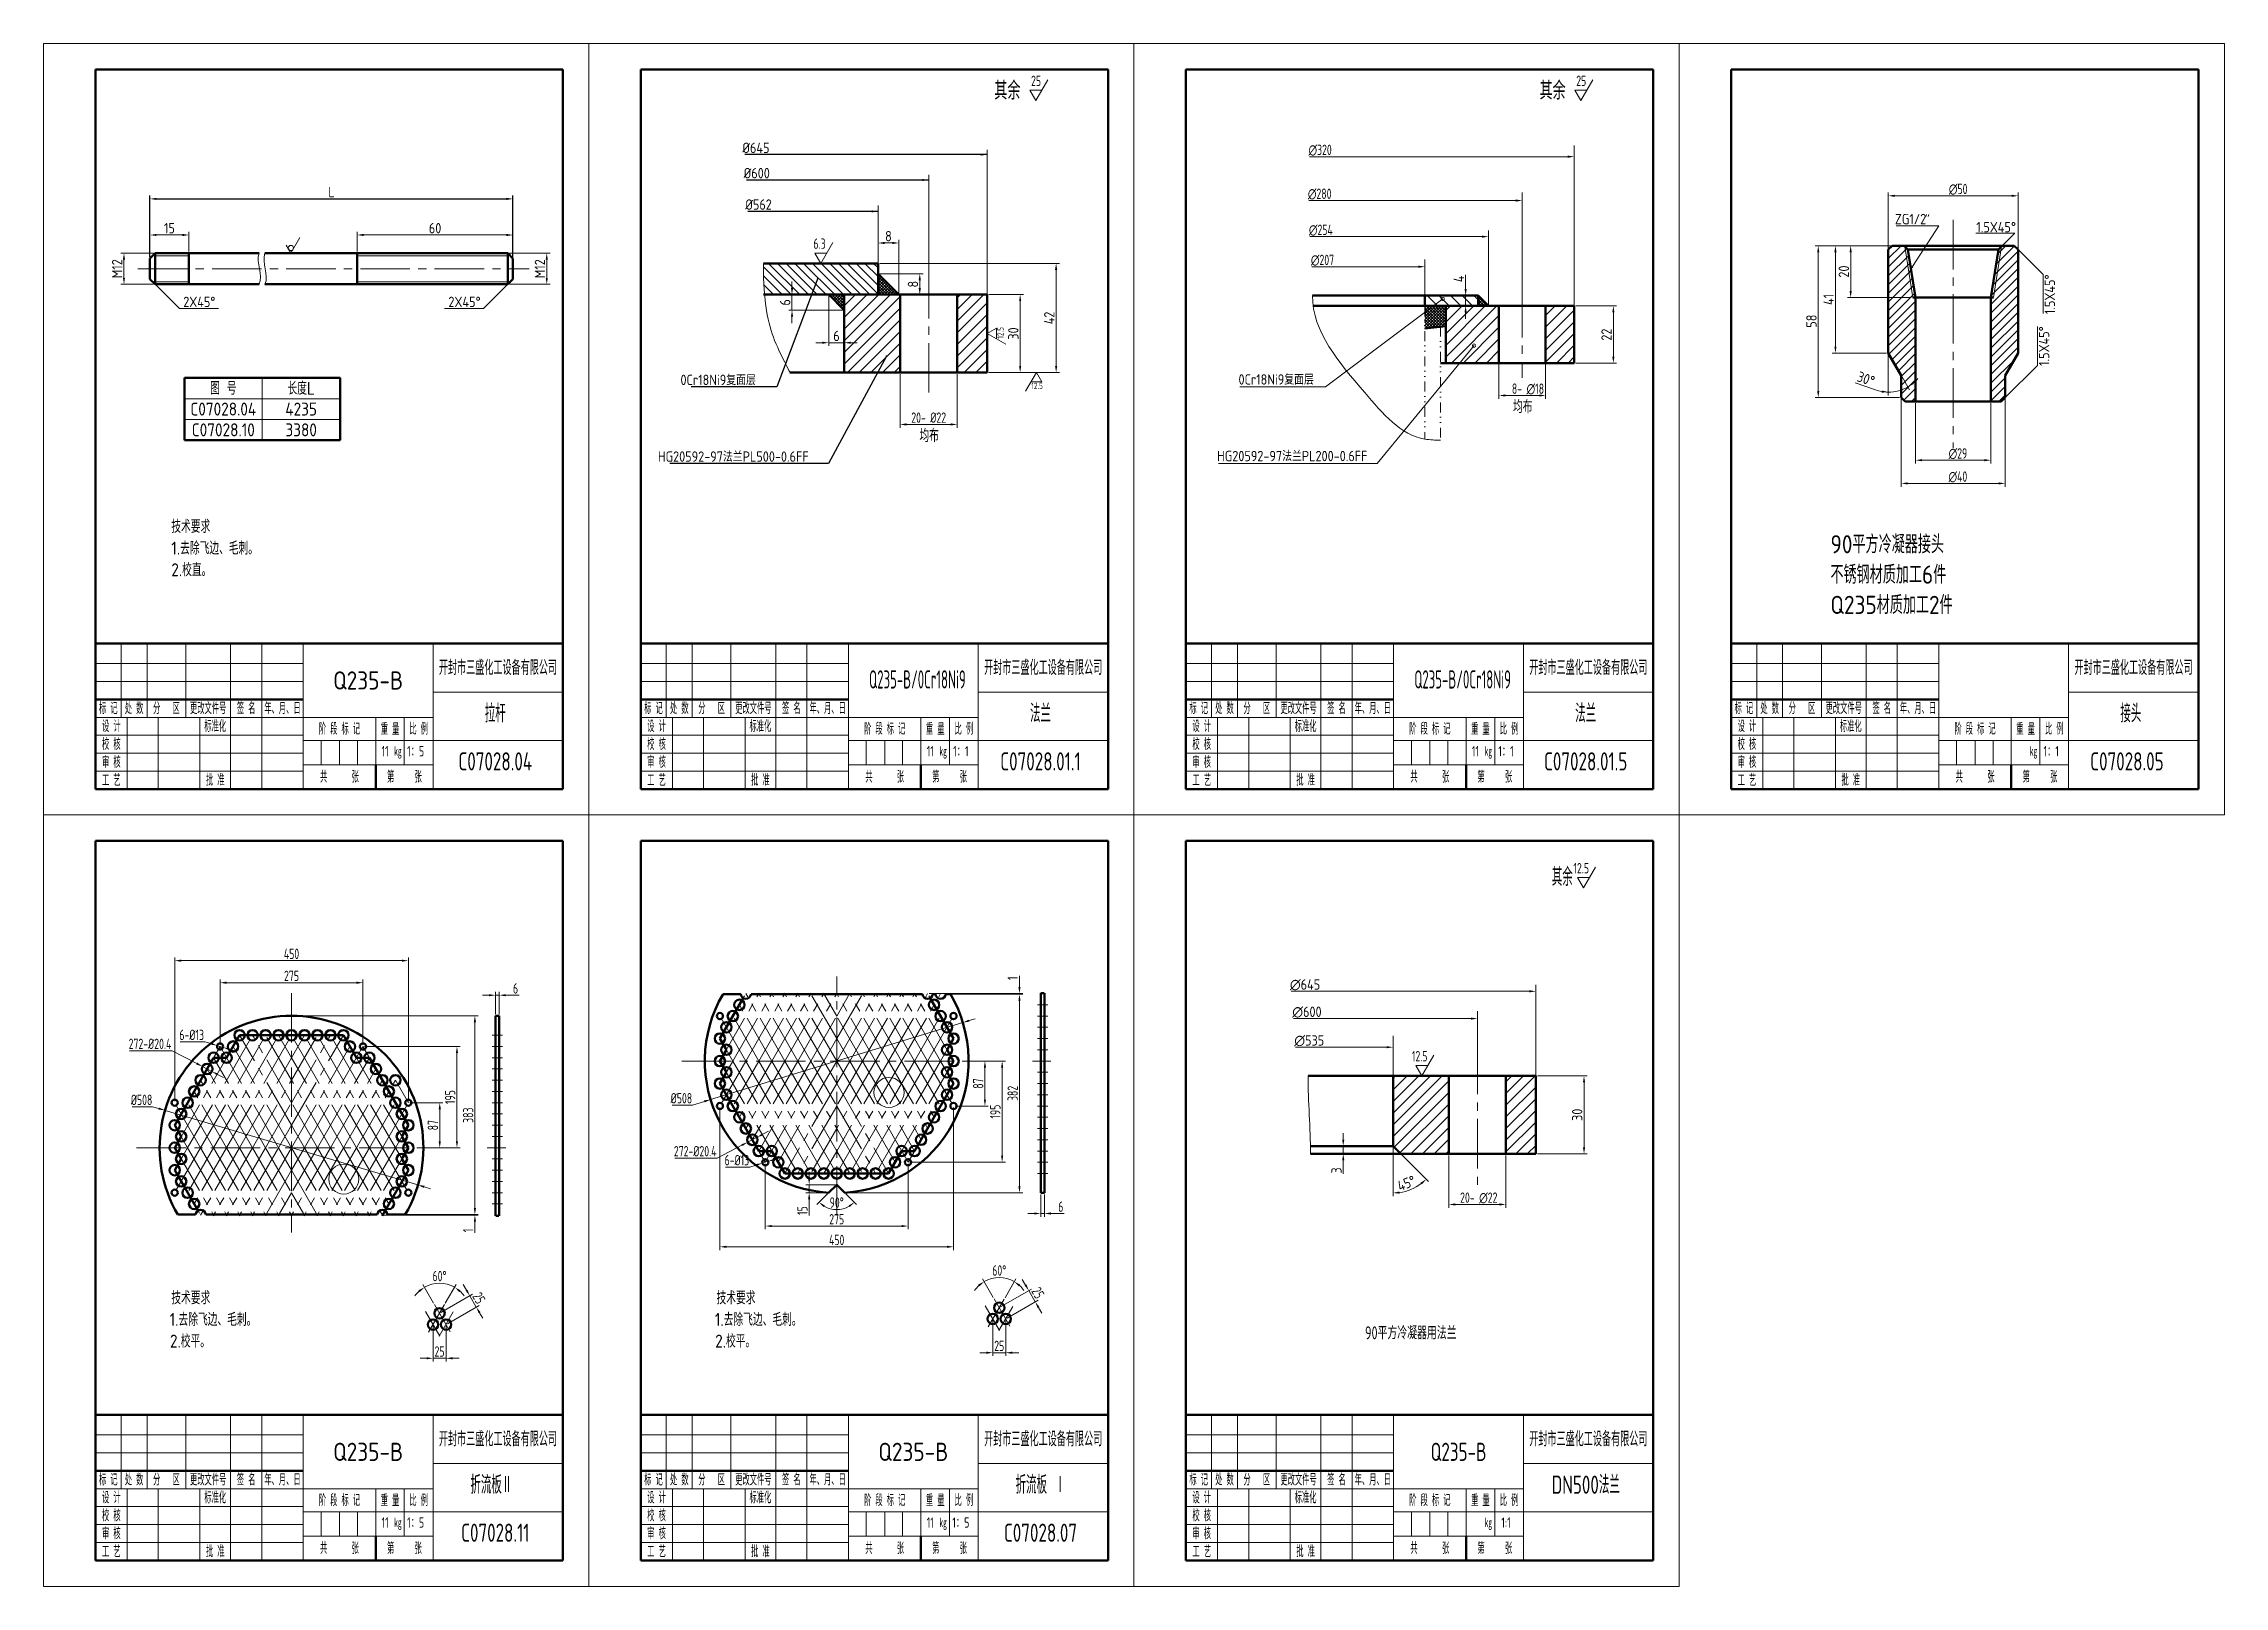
# Model space of a CAD drawing. Header units: millimetres. Extents: x 7535 to 9986, y -7836 to -7242.
# Drawn here: x 9146 to 9986, y -7836 to -7242 of the extents above; entities that cross this region are included whole.
import ezdxf
from ezdxf.enums import TextEntityAlignment as Align

# ---------------------------------------------------------------- set-up
doc = ezdxf.new("R2010")
doc.units = ezdxf.units.MM
doc.linetypes.add('CENTER2', pattern=[28.575, 19.05, -3.175, 3.175, -3.175])
doc.linetypes.add('DIVIDE', pattern=[31.75, 12.7, -6.35, 0, -6.35, 0, -6.35])
for name, color, linetype, lineweight in [('中心线', 1, 'CENTER2', 15), ('剖面线', 2, 'Continuous', 20), ('双点划线', 6, 'DIVIDE', 15), ('尺寸线', 3, 'Continuous', 15), ('细实线', 4, 'Continuous', 15), ('轮廓线', 7, 'Continuous', 50)]:
    doc.layers.add(name, color=color, linetype=linetype, lineweight=lineweight)
doc.styles.add('HZ', font='gbenor.shx', dxfattribs={"bigfont": 'gbcbig.shx'})
doc.styles.add('工程字', font='gbenor.shx', dxfattribs={"width": 0.8, "bigfont": 'gbcbig.shx'})
doc.styles.add('文字3.5', font='SimSun.ttf', dxfattribs={"width": 0.5, "height": 3.5})
doc.styles.add('文字4.0', font='SimSun.ttf', dxfattribs={"width": 0.5, "height": 4})
doc.styles.add('文字5.0', font='SimSun.ttf', dxfattribs={"width": 0.5, "height": 5})
doc.styles.add('表格', font='gbenor.shx', dxfattribs={"width": 0.6, "bigfont": 'gbcbig.shx'})
doc.dimstyles.new('1；1', dxfattribs={"dimtxt": 4, "dimasz": 2.5, "dimexe": 1.25, "dimexo": 0.625, "dimtad": 1, "dimdec": 0, "dimtxsty": 'HZ', "dimcen": 2.5, "dimadec": 0, "dimazin": 0, "dimtfac": 1, "dimtdec": 0, "dimtmove": 0, "dimatfit": 0, "dimfxl": 0, "dimarcsym": 0})

msp = doc.modelspace()

# ---------------------------------------------------------------- texts
at = {"layer": '尺寸线', "style": '工程字', "width": 0.8}
for s, p in [('∅320', (9633, -7285.34)), ('∅280', (9632.76, -7302.23)), (' ∅50', (9877.93, -7300.39)), ('∅254', (9633.16, -7316.13)), ('∅207', (9633.92, -7327.71)), (' 8- ∅18', (9709.62, -7377.29)), (' ∅29', (9877.83, -7402.2)), (' ∅40', (9877.79, -7411.14)), ('20- ∅22', (9691.42, -7688.76))]:
    msp.add_text(s, height=4, dxfattribs=at).set_placement(p)
at = {"layer": '尺寸线', "style": 'HZ'}
for s, height, p in [('ZG1/2', 4, (9858.87, -7311.98)), ('1.5X45°', 4, (9890.26, -7315.08)), ('2X45°', 4, (9199.57, -7343.88)), ('2X45°', 4, (9301.72, -7343.88)), ('0Cr18Ni9复面层', 4, (9606.05, -7373.73)), ('均布', 5, (9711.79, -7384.71)), ('均布', 5, (9483.14, -7395.85)), ('HG20592-97法兰PL200-0.6FF', 4, (9597.81, -7403.22)), ('∅645   ', 4, (9625.85, -7606.7)), ('∅600', 4, (9626.77, -7617.2)), ('∅535', 4, (9627.54, -7628.22)), ('技术要求', 5, (9194.99, -7727.84)), ('技术要求', 5, (9404.99, -7727.84)), ('1.去除飞边、毛刺。', 5, (9194.36, -7736.17)), ('1.去除飞边、毛刺。', 5, (9404.36, -7736.17)), ('2.校平。', 5, (9194.47, -7744.51)), ('2.校平。', 5, (9404.47, -7744.51))]:
    msp.add_text(s, height=height, dxfattribs=at).set_placement(p)
for s, rotation, p in [('4', 90, (9692.91, -7334.28)), ('20', 90, (9841.22, -7332.52)), ('1.5X45°', 90, (9920.57, -7346.57)), ('41', 90, (9835.36, -7343.07)), ('58', 90, (9828.73, -7351.81)), ('22', 90, (9749.82, -7356.8)), ('1.5X45°', 90, (9918.35, -7366.51)), ('30°', 340.86624, (9843.92, -7372.29)), ('30', 90, (9738.51, -7657.23)), ('3', 90, (9645.77, -7677.49)), ('45°', 22.5, (9668.27, -7684.42))]:
    msp.add_text(s, height=4, rotation=rotation, dxfattribs=at).set_placement(p)
at = {"layer": '尺寸线'}
for s, insert, char_height, width, attachment_point, style in [('其余', (9511.98, -7256.98), 7, 37.5081, 1, 'HZ'), ('其余', (9721.98, -7256.98), 7, 37.5081, 1, 'HZ'), ('图 号', (9215, -7375.14), 5, 30, 5, 'HZ'), ('长度L', (9245, -7375.14), 5, 30, 5, 'HZ'), ('C07028.04', (9215, -7383.14), 5, 30, 5, 'HZ'), ('4235', (9245, -7383.14), 5, 30, 5, 'HZ'), ('C07028.10', (9215, -7391.14), 5, 30, 5, 'HZ'), ('3380', (9245, -7391.14), 5, 30, 5, 'HZ'), ('技术要求\\P1.去除飞边、毛刺。\\P2.校直。', (9194.99, -7425.84), 5, 60.739, 1, 'HZ'), ('90平方冷凝器接头\\P不锈钢材质加工6件\\PQ235材质加工2件', (9834.05, -7431.69), 7, 129.3567, 1, 'HZ'), ('Q235-B', (9270.81, -7487.63), 7, 49.9947, 5, 'HZ'), ('Q235-B/0Cr18Ni9', (9482.38, -7487.23), 7, 117.5188, 5, '表格'), ('Q235-B/0Cr18Ni9', (9692.38, -7487.23), 7, 117.5188, 5, '表格'), ('其余', (9726.75, -7559.73), 7, 31.6461, 1, '工程字'), ('90平方冷凝器用法兰', (9654.77, -7736.31), 5, 93.2014, 1, '工程字'), ('Q235-B', (9270.81, -7784.63), 7, 49.9947, 5, 'HZ'), ('Q235-B', (9480.81, -7784.63), 7, 49.9947, 5, 'HZ'), ('Q235-B', (9690.81, -7784.63), 7, 49.9947, 5, '工程字')]:
    msp.add_mtext(s, dxfattribs=dict(at, insert=insert, char_height=char_height, width=width, attachment_point=attachment_point, style=style))
at = {"layer": '尺寸线', "char_height": 4}
for s, insert, attachment_point, style in [('%%C645', (9425.39, -7284.55), 9, 'HZ'), ('%%C600', (9425.52, -7294.31), 9, 'HZ'), ('%%C562', (9426.29, -7306.4), 9, 'HZ'), ('15', (9194.26, -7313.49), 5, 'HZ'), ('60', (9296.59, -7313.49), 5, 'HZ'), ('8', (9471.21, -7316.56), 5, 'HZ'), ('6', (9451.21, -7354.96), 5, 'HZ'), ('0Cr18Ni9复面层', (9420.13, -7373.95), 9, 'HZ'), ('20- %%C22', (9486.71, -7386.43), 5, '工程字'), ('HG20592-97法兰PL500-0.6FF', (9440.49, -7403.43), 9, 'HZ'), ('450', (9241.28, -7592.89), 5, '工程字'), ('275', (9241.28, -7601.38), 5, '工程字'), ('6', (9327.6, -7606.2), 5, '工程字'), ('272-%%C20.4', (9186.77, -7627.56), 5, '工程字'), ('6-%%C13', (9202.83, -7624.1), 5, '工程字'), ('%%C508', (9183.53, -7649.12), 5, '工程字'), ('%%C508', (9391.46, -7648.5), 5, '工程字'), ('272-%%C20.4', (9396.77, -7668.89), 5, '工程字'), ('6-%%C13', (9412.83, -7672.34), 5, '工程字'), ('275', (9451.28, -7695.08), 5, '工程字'), ('90°', (9451.28, -7688.65), 5, '工程字'), ('6', (9537.6, -7690.24), 5, '工程字'), ('450', (9451.28, -7703.06), 5, '工程字'), ('60°', (9298.3, -7716.96), 5, '工程字'), ('60°', (9513.89, -7714.81), 5, '工程字'), ('25', (9298.3, -7745.99), 5, '工程字'), ('25', (9513.89, -7743.85), 5, '工程字')]:
    msp.add_mtext(s, dxfattribs=dict(at, insert=insert, attachment_point=attachment_point, style=style))
at = {"layer": '尺寸线', "char_height": 4, "attachment_point": 5}
for s, insert, rotation, style in [('M12', (9174.12, -7329.11), 90, 'HZ'), ('M12', (9336.97, -7329.11), 90, 'HZ'), ('6', (9431.44, -7342.05), 90, 'HZ'), ('8', (9480.66, -7335.05), 90, 'HZ'), ('42', (9533.17, -7348.05), 90, 'HZ'), ('30', (9519.32, -7354.05), 90, 'HZ'), ('1', (9519.06, -7602.29), 90, '工程字'), ('87', (9505.76, -7642.83), 90, '工程字'), ('382', (9519.06, -7646.63), 90, '工程字'), ('195', (9302.38, -7648.04), 90, '工程字'), ('383', (9309.29, -7655.02), 90, '工程字'), ('195', (9512.38, -7653.65), 90, '工程字'), ('87', (9295.76, -7658.87), 90, '工程字'), ('15', (9438.06, -7691.76), 90, '工程字'), ('1', (9309.29, -7699.4), 90, '工程字'), ('25', (9313.48, -7725.42), 300, '工程字'), ('25', (9528.8, -7723.43), 300, '工程字')]:
    msp.add_mtext(s, dxfattribs=dict(at, insert=insert, rotation=rotation, style=style))
at = {"layer": '尺寸线', "style": '工程字', "width": 0.8}
msp.add_attdef('12.5', (9672.84, -7634.3), '', height=4, dxfattribs=at)

# ---------------------------------------------------------------- blocks, each defined once
blk = doc.blocks.new('A4')
at = {"layer": '细实线'}
for p, q in [((0, 297), (-210, 297)), ((-210, 297), (-210, 0)), ((0, 0), (0, 297)), ((-180.15, 66), (-180.15, 37.6)), ((-170.15, 66), (-170.15, 37.6)), ((-155.23, 37.6), (-155.23, 66)), ((-137.99, 66), (-137.99, 10)), ((-126, 66), (-126, 10)), ((-109.99, 66), (-109.98, 10)), ((-59.99, 66), (-59.98, 10)), ((-190, 58.3), (-109.99, 58.3)), ((-190, 51.4), (-109.99, 51.4)), ((-10, 47.33), (-59.99, 47.32)), ((-190, 37.6), (-59.98, 37.6)), ((-177.82, 37.6), (-177.82, 10)), ((-165.82, 37.6), (-165.82, 10)), ((-149.82, 37.6), (-149.82, 10)), ((-82.07, 37.6), (-82.07, 19.33)), ((-71.07, 37.6), (-71.07, 19.33)), ((-190, 30.7), (-109.98, 30.7)), ((-59.98, 28.67), (-109.98, 28.66)), ((-103.12, 28.66), (-103.12, 19.33)), ((-96.01, 28.66), (-96.01, 19.33)), ((-89.12, 28.66), (-89.12, 19.33)), ((-10, 28.67), (-59.98, 28.67)), ((-190, 23.8), (-109.98, 23.8)), ((-190, 16.9), (-109.98, 16.9)), ((-59.98, 19.33), (-109.98, 19.32)), ((-210, 0), (0, 0))]:
    blk.add_line(p, q, dxfattribs=at)
blk.add_point((-59.98, 28.67), dxfattribs=at)
at = {"layer": '轮廓线'}
for p, q in [((-10, 287), (-190, 287)), ((-190, 287), (-190, 10)), ((-10, 10), (-10, 287)), ((-190, 66), (-10, 66)), ((-190, 66), (-190, 10)), ((-10, 10), (-10, 66)), ((-190, 44.5), (-109.98, 44.5)), ((-82.07, 19.33), (-82.07, 10)), ((-10, 10), (-190, 10)), ((-190, 10), (-10, 10))]:
    blk.add_line(p, q, dxfattribs=at)
at = {"layer": '细实线', "linetype": 'Continuous', "style": '工程字', "width": 0.8}
for tag, height, p in [('1', 7, (-36.02, 35.64)), ('3', 4, (-78.46, 22.56)), ('4', 4, (-66.7, 22.56)), ('2', 7, (-36.02, 17.15))]:
    blk.add_attdef(tag, text='', height=height, dxfattribs=at).set_placement(p, align=Align.CENTER)
at = {"layer": '轮廓线', "attachment_point": 5}
for s, insert, char_height, width, style in [('开封市三盛化工设备有限公司', (-34.99, 56.67), 5, 49.978, '文字5.0'), ('标 记', (-185.08, 41.05), 4, 9.8461, '文字4.0'), ('处 数', (-175.15, 41.05), 4, 10, '文字4.0'), ('分   区', (-162.69, 41.05), 4, 14.9286, '文字4.0'), ('更改文件号', (-146.61, 41.05), 4, 17.2367, '文字4.0'), ('签 名', (-131.99, 41.05), 4, 11.9886, '文字4.0'), ('年、月、日', (-117.99, 41.05), 4, 16.0167, '文字4.0'), ('设 计', (-183.91, 34.15), 4, 12.181, '文字4.0'), ('标准化', (-143.9, 34.15), 4, 11.8301, '文字4.0'), ('阶 段 标 记', (-96.03, 33.13), 4, 27.9116, '文字4.0'), ('重 量', (-76.57, 33.13), 4, 11.0002, '文字4.0'), ('比 例', (-65.53, 33.13), 4, 11.0898, '文字4.0'), ('校 核', (-183.91, 27.25), 4, 12.181, '文字4.0'), ('kg', (-73.52, 24), 3.5, 4.8964, '文字3.5'), ('审 核', (-183.91, 20.35), 4, 12.181, '文字4.0'), ('共      张', (-96.03, 14.66), 4, 27.9082, '文字4.0'), ('第     张', (-71.02, 14.66), 4, 22.0936, '文字4.0'), ('工 艺', (-183.91, 13.45), 4, 12.181, '文字4.0'), ('批 准', (-143.9, 13.45), 4, 11.8301, '文字4.0')]:
    blk.add_mtext(s, dxfattribs=dict(at, insert=insert, char_height=char_height, width=width, style=style))
blk = doc.blocks.new('*D188')
at = {"layer": 'Defpoints', "color": 0}
for p in [(9326.59, -7302.21), (9186.76, -7325.11), (9326.59, -7325.11)]:
    blk.add_point(p, dxfattribs=at)
at = {"layer": '尺寸线', "color": 0, "lineweight": -2}
for p, q in [((9186.76, -7324.48), (9186.76, -7300.96)), ((9189.26, -7302.21), (9324.09, -7302.21)), ((9326.59, -7324.48), (9326.59, -7300.96))]:
    blk.add_line(p, q, dxfattribs=at)
at = {"layer": '尺寸线', "color": 0}
for points in [[(9189.26, -7301.79), (9189.26, -7302.62), (9186.76, -7302.21)], [(9324.09, -7301.79), (9324.09, -7302.62), (9326.59, -7302.21)]]:
    blk.add_solid(points, dxfattribs=at)
at = {"layer": '尺寸线', "color": 0, "insert": (9256.67, -7299.58), "char_height": 4, "attachment_point": 5, "style": 'HZ'}
blk.add_mtext('L', dxfattribs=at)
blk = doc.blocks.new('1')
at = {"layer": '尺寸线'}
for p, q in [((-2.31, 4), (2.31, 4)), ((-2.31, 4), (0, 0)), ((0, 0), (4.62, 8))]:
    blk.add_line(p, q, dxfattribs=at)
blk = doc.blocks.new('粗糙度2')
at = {"layer": '尺寸线'}
blk.add_blockref('1', (0, 0), dxfattribs=at)
at = {"layer": '尺寸线', "style": '工程字', "width": 0.8}
blk.add_attdef('1', (-3.85, 5.6), '', height=4, dxfattribs=at)
blk = doc.blocks.new('粗糙度1')
at = {"layer": '尺寸线'}
for p, q in [((0, 0), (-4.16, -7.2)), ((2.08, -3.6), (0, 0)), ((2.08, -3.6), (-2.08, -3.6))]:
    blk.add_line(p, q, dxfattribs=at)
at = {"layer": '尺寸线', "style": '工程字', "width": 0.8}
blk.add_attdef('1', text='', height=2.4, dxfattribs=at).set_placement((0.25, -6.34), align=Align.CENTER)

# ---------------------------------------------------------------- dimensions: what is measured, and where the dimension line sits
at = {"layer": '尺寸线'}
dim = msp.add_linear_dim(base=(9326.59, -7302.21), p1=(9186.76, -7325.11), p2=(9326.59, -7325.11), text='L', dimstyle='1；1', dxfattribs=at)
dim.commit()
dim.dimension.update_dxf_attribs({"geometry": '*D188', "text_midpoint": (9256.67, -7299.58)})

# ---------------------------------------------------------------- hatches: boundary and pattern name
at = {"layer": '剖面线'}
h = msp.add_hatch(dxfattribs=at)
h.set_pattern_fill('ANSI31', color=256, scale=0.75, angle=90, style=0)
edge = h.paths.add_edge_path()
edge.add_line((9467.21, -7327.05), (9423.06, -7327.05))
edge.add_spline(control_points=[(9423.06, -7327.05), (9423.06, -7331.68), (9423.22, -7335.62), (9423.51, -7339.05)], knot_values=[0, 0, 0, 0, 6.657854, 6.657854, 6.657854, 6.657854], degree=3, periodic=0)
edge.add_line((9423.51, -7339.05), (9467.21, -7339.05))
edge.add_line((9467.21, -7339.05), (9467.21, -7327.05))
h = msp.add_hatch(dxfattribs=at)
h.set_pattern_fill('ANSI37', color=256, scale=0.25, angle=90, style=0)
h.paths.add_polyline_path([(9467.21, -7331.05), (9467.21, -7339.05), (9475.21, -7339.05)])
h.paths.add_polyline_path([(9454.21, -7339.05), (9448.21, -7339.05), (9454.21, -7345.05)])
h = msp.add_hatch(dxfattribs=at)
h.set_pattern_fill('ANSI31', color=256, style=0)
h.paths.add_polyline_path([(9454.21, -7339.05), (9454.21, -7369.05), (9475.71, -7369.05), (9475.71, -7339.05)])
h.paths.add_polyline_path([(9509.21, -7339.05), (9497.71, -7339.05), (9497.71, -7369.05), (9509.21, -7369.05)])

# ---------------------------------------------------------------- linework, layer by layer
at = {"color": 0, "linetype": 'ByBlock', "const_width": 1.25}
for points in [[(9684.61, -7340.81, 1), (9684.86, -7340.63, 1)], [(9696.68, -7358.84, 1), (9696.88, -7358.6, 1)]]:
    msp.add_lwpolyline(points, format="xyb", close=True, dxfattribs=at)
at = {"layer": '中心线'}
for p, q in [((9881.33, -7310.3), (9881.33, -7398.04)), ((9182.11, -7329.11), (9332.83, -7329.11)), ((9486.71, -7329.16), (9486.71, -7379.04)), ((9715.36, -7336.47), (9715.36, -7371.11)), ((9451.28, -7693.66), (9451.28, -7601.57)), ((9241.28, -7608.04), (9241.28, -7700.12)), ((9406.28, -7634.17), (9421.39, -7607.99)), ((9406.28, -7625.51), (9416.28, -7608.19)), ((9411.28, -7634.17), (9426.39, -7607.99)), ((9416.28, -7634.17), (9431.39, -7607.99)), ((9431.28, -7634.17), (9416.28, -7608.19)), ((9436.28, -7634.17), (9421.16, -7607.99)), ((9421.28, -7634.17), (9436.39, -7607.99)), ((9441.28, -7634.17), (9426.16, -7607.99)), ((9426.28, -7634.17), (9441.39, -7607.99)), ((9446.28, -7634.17), (9431.16, -7607.99)), ((9431.28, -7634.17), (9446.39, -7607.99)), ((9451.28, -7634.17), (9436.16, -7607.99)), ((9436.28, -7634.17), (9451.28, -7608.19)), ((9451.28, -7625.51), (9441.16, -7607.99)), ((9451.28, -7616.85), (9446.16, -7607.99)), ((9451.28, -7608.19), (9451.16, -7607.99)), ((9451.28, -7634.17), (9466.39, -7607.99)), ((9451.28, -7625.51), (9461.39, -7607.99)), ((9451.28, -7616.85), (9456.39, -7607.99)), ((9451.28, -7608.19), (9451.39, -7607.99)), ((9466.28, -7634.17), (9451.28, -7608.19)), ((9471.28, -7634.17), (9456.16, -7607.99)), ((9456.28, -7634.17), (9471.39, -7607.99)), ((9476.28, -7634.17), (9461.16, -7607.99)), ((9461.28, -7634.17), (9476.39, -7607.99)), ((9481.28, -7634.17), (9466.16, -7607.99)), ((9466.28, -7634.17), (9481.39, -7607.99)), ((9486.28, -7634.17), (9471.16, -7607.99)), ((9471.28, -7634.17), (9486.28, -7608.19)), ((9491.28, -7634.17), (9476.16, -7607.99)), ((9476.28, -7634.17), (9491.28, -7608.19)), ((9496.28, -7634.17), (9481.16, -7607.99)), ((9496.28, -7625.51), (9486.28, -7608.19)), ((9416.28, -7634.17), (9406.28, -7616.85)), ((9421.28, -7634.17), (9411.28, -7616.85)), ((9426.28, -7634.17), (9413.78, -7612.52)), ((9441.28, -7634.17), (9451.28, -7616.85)), ((9461.28, -7634.17), (9451.28, -7616.85)), ((9481.28, -7634.17), (9491.28, -7616.85)), ((9486.28, -7634.17), (9496.28, -7616.85)), ((9528.57, -7612.52), (9532.58, -7612.52)), ((9528.57, -7616.85), (9532.58, -7616.85)), ((9196.28, -7667.53), (9221.28, -7624.23)), ((9201.28, -7667.53), (9226.28, -7624.23)), ((9206.28, -7667.53), (9231.28, -7624.23)), ((9211.28, -7667.53), (9236.28, -7624.23)), ((9216.28, -7667.53), (9241.28, -7624.23)), ((9241.28, -7658.87), (9221.28, -7624.23)), ((9241.28, -7650.21), (9226.28, -7624.23)), ((9241.28, -7641.55), (9231.28, -7624.23)), ((9241.28, -7632.89), (9236.28, -7624.23)), ((9266.28, -7667.53), (9241.28, -7624.23)), ((9241.28, -7658.87), (9261.28, -7624.23)), ((9241.28, -7650.21), (9256.28, -7624.23)), ((9241.28, -7641.55), (9251.28, -7624.23)), ((9241.28, -7632.89), (9246.28, -7624.23)), ((9271.28, -7667.53), (9246.28, -7624.23)), ((9276.28, -7667.53), (9251.28, -7624.23)), ((9281.28, -7667.53), (9256.28, -7624.23)), ((9286.28, -7667.53), (9261.28, -7624.23)), ((9318.57, -7624.23), (9322.58, -7624.23)), ((9411.28, -7634.17), (9406.28, -7625.51)), ((9446.28, -7634.17), (9451.28, -7625.51)), ((9456.28, -7634.17), (9451.28, -7625.51)), ((9491.28, -7634.17), (9496.28, -7625.51)), ((9528.57, -7621.18), (9532.58, -7621.18)), ((9528.57, -7625.51), (9532.58, -7625.51)), ((9196.28, -7658.87), (9213.78, -7628.56)), ((9231.28, -7667.53), (9211.28, -7632.89)), ((9236.28, -7667.53), (9213.78, -7628.56)), ((9241.28, -7667.53), (9218.78, -7628.56)), ((9221.28, -7667.53), (9241.28, -7632.89)), ((9241.28, -7667.53), (9263.78, -7628.56)), ((9261.28, -7667.53), (9241.28, -7632.89)), ((9246.28, -7667.53), (9268.78, -7628.56)), ((9251.28, -7667.53), (9271.28, -7632.89)), ((9286.28, -7658.87), (9268.78, -7628.56)), ((9318.57, -7628.56), (9322.58, -7628.56)), ((9318.57, -7632.89), (9322.58, -7632.89)), ((9391.63, -7634.17), (9509.52, -7634.17)), ((9416.28, -7634.17), (9406.28, -7651.49)), ((9411.28, -7634.17), (9406.28, -7642.83)), ((9406.28, -7634.17), (9431.28, -7677.47)), ((9421.28, -7634.17), (9411.28, -7651.49)), ((9411.28, -7634.17), (9436.28, -7677.47)), ((9426.28, -7634.17), (9413.78, -7655.82)), ((9431.28, -7634.17), (9416.28, -7660.15)), ((9416.28, -7634.17), (9441.28, -7677.47)), ((9436.28, -7634.17), (9418.78, -7664.48)), ((9441.28, -7634.17), (9421.28, -7668.81)), ((9421.28, -7634.17), (9446.28, -7677.47)), ((9446.28, -7634.17), (9423.78, -7673.14)), ((9426.28, -7634.17), (9451.28, -7677.47)), ((9451.28, -7634.17), (9428.78, -7673.14)), ((9431.28, -7634.17), (9451.28, -7668.81)), ((9436.28, -7634.17), (9451.28, -7660.15)), ((9441.28, -7634.17), (9451.28, -7651.49)), ((9446.28, -7634.17), (9451.28, -7642.83)), ((9451.28, -7634.17), (9473.78, -7673.14)), ((9476.28, -7634.17), (9451.28, -7677.47)), ((9471.28, -7634.17), (9451.28, -7668.81)), ((9466.28, -7634.17), (9451.28, -7660.15)), ((9461.28, -7634.17), (9451.28, -7651.49)), ((9456.28, -7634.17), (9451.28, -7642.83)), ((9456.28, -7634.17), (9478.78, -7673.14)), ((9481.28, -7634.17), (9456.28, -7677.47)), ((9461.28, -7634.17), (9481.28, -7668.81)), ((9486.28, -7634.17), (9461.28, -7677.47)), ((9466.28, -7634.17), (9483.78, -7664.48)), ((9491.28, -7634.17), (9466.28, -7677.47)), ((9471.28, -7634.17), (9486.28, -7660.15)), ((9496.28, -7634.17), (9471.28, -7677.47)), ((9476.28, -7634.17), (9488.78, -7655.82)), ((9481.28, -7634.17), (9491.28, -7651.49)), ((9486.28, -7634.17), (9496.28, -7651.49)), ((9491.28, -7634.17), (9496.28, -7642.83)), ((9526.7, -7634.17), (9533.8, -7634.17)), ((9528.57, -7629.84), (9532.58, -7629.84)), ((9698.06, -7627.89), (9698.06, -7682.63)), ((9221.28, -7667.53), (9206.28, -7641.55)), ((9226.28, -7667.53), (9208.78, -7637.22)), ((9226.28, -7667.53), (9241.28, -7641.55)), ((9256.28, -7667.53), (9241.28, -7641.55)), ((9256.28, -7667.53), (9273.78, -7637.22)), ((9261.28, -7667.53), (9276.28, -7641.55)), ((9266.28, -7667.53), (9281.28, -7641.55)), ((9286.28, -7650.21), (9281.28, -7641.55)), ((9318.57, -7637.22), (9322.58, -7637.22)), ((9318.57, -7641.55), (9322.58, -7641.55)), ((9406.28, -7642.83), (9423.78, -7673.14)), ((9451.28, -7642.83), (9431.28, -7677.47)), ((9451.28, -7642.83), (9471.28, -7677.47)), ((9496.28, -7642.83), (9478.78, -7673.14)), ((9528.57, -7638.5), (9532.58, -7638.5)), ((9528.57, -7642.83), (9532.58, -7642.83)), ((9206.28, -7667.53), (9196.28, -7650.21)), ((9211.28, -7667.53), (9201.28, -7650.21)), ((9216.28, -7667.53), (9203.78, -7645.88)), ((9231.28, -7667.53), (9241.28, -7650.21)), ((9251.28, -7667.53), (9241.28, -7650.21)), ((9271.28, -7667.53), (9281.28, -7650.21)), ((9276.28, -7667.53), (9286.28, -7650.21)), ((9318.57, -7645.88), (9322.58, -7645.88)), ((9318.57, -7650.21), (9322.58, -7650.21)), ((9451.28, -7651.49), (9436.28, -7677.47)), ((9451.28, -7651.49), (9466.28, -7677.47)), ((9528.57, -7647.16), (9532.58, -7647.16)), ((9528.57, -7651.49), (9532.58, -7651.49)), ((9201.28, -7667.53), (9196.28, -7658.87)), ((9236.28, -7667.53), (9241.28, -7658.87)), ((9246.28, -7667.53), (9241.28, -7658.87)), ((9281.28, -7667.53), (9286.28, -7658.87)), ((9318.57, -7654.54), (9322.58, -7654.54)), ((9318.57, -7658.87), (9322.58, -7658.87)), ((9451.28, -7660.15), (9441.28, -7677.47)), ((9451.28, -7660.15), (9461.28, -7677.47)), ((9528.57, -7655.82), (9532.58, -7655.82)), ((9528.57, -7660.15), (9532.58, -7660.15)), ((9181.63, -7667.53), (9299.52, -7667.53)), ((9206.28, -7667.53), (9196.28, -7684.85)), ((9201.28, -7667.53), (9196.28, -7676.19)), ((9196.28, -7667.53), (9211.39, -7693.71)), ((9211.28, -7667.53), (9201.28, -7684.85)), ((9201.28, -7667.53), (9216.39, -7693.71)), ((9216.28, -7667.53), (9203.78, -7689.18)), ((9221.28, -7667.53), (9206.28, -7693.51)), ((9206.28, -7667.53), (9221.39, -7693.71)), ((9226.28, -7667.53), (9211.16, -7693.71)), ((9211.28, -7667.53), (9226.39, -7693.71)), ((9231.28, -7667.53), (9216.16, -7693.71)), ((9216.28, -7667.53), (9231.39, -7693.71)), ((9236.28, -7667.53), (9221.16, -7693.71)), ((9221.28, -7667.53), (9236.39, -7693.71)), ((9241.28, -7667.53), (9226.16, -7693.71)), ((9226.28, -7667.53), (9241.28, -7693.51)), ((9231.28, -7667.53), (9241.28, -7684.85)), ((9236.28, -7667.53), (9241.28, -7676.19)), ((9241.28, -7667.53), (9256.39, -7693.71)), ((9256.28, -7667.53), (9241.28, -7693.51)), ((9251.28, -7667.53), (9241.28, -7684.85)), ((9246.28, -7667.53), (9241.28, -7676.19)), ((9261.28, -7667.53), (9246.16, -7693.71)), ((9246.28, -7667.53), (9261.39, -7693.71)), ((9266.28, -7667.53), (9251.16, -7693.71)), ((9251.28, -7667.53), (9266.39, -7693.71)), ((9271.28, -7667.53), (9256.16, -7693.71)), ((9256.28, -7667.53), (9271.39, -7693.71)), ((9276.28, -7667.53), (9261.16, -7693.71)), ((9261.28, -7667.53), (9276.28, -7693.51)), ((9281.28, -7667.53), (9266.16, -7693.71)), ((9266.28, -7667.53), (9278.78, -7689.18)), ((9286.28, -7667.53), (9271.16, -7693.71)), ((9271.28, -7667.53), (9281.28, -7684.85)), ((9276.28, -7667.53), (9286.28, -7684.85)), ((9281.28, -7667.53), (9286.28, -7676.19)), ((9316.7, -7667.53), (9323.8, -7667.53)), ((9318.57, -7663.2), (9322.58, -7663.2)), ((9451.28, -7668.81), (9446.28, -7677.47)), ((9451.28, -7668.81), (9456.28, -7677.47)), ((9528.57, -7664.48), (9532.58, -7664.48)), ((9528.57, -7668.81), (9532.58, -7668.81)), ((9196.28, -7676.19), (9206.28, -7693.51)), ((9241.28, -7676.19), (9231.16, -7693.71)), ((9241.28, -7676.19), (9251.39, -7693.71)), ((9286.28, -7676.19), (9276.16, -7693.71)), ((9318.57, -7671.86), (9322.58, -7671.86)), ((9318.57, -7676.19), (9322.58, -7676.19)), ((9528.57, -7673.14), (9532.58, -7673.14)), ((9528.57, -7677.47), (9532.58, -7677.47)), ((9241.28, -7684.85), (9236.16, -7693.71)), ((9241.28, -7684.85), (9246.39, -7693.71)), ((9318.57, -7680.52), (9322.58, -7680.52)), ((9318.57, -7684.85), (9322.58, -7684.85)), ((9241.28, -7693.51), (9241.16, -7693.71)), ((9241.28, -7693.51), (9241.39, -7693.71)), ((9318.57, -7689.18), (9322.58, -7689.18)), ((9300.22, -7727.97), (9294.07, -7738.61)), ((9296.33, -7727.89), (9302.42, -7738.44)), ((9515.81, -7725.82), (9509.66, -7736.47)), ((9511.92, -7725.75), (9518.01, -7736.3)), ((9292.86, -7730.54), (9298.39, -7740.12)), ((9303.59, -7730.79), (9298.2, -7740.13)), ((9508.45, -7728.4), (9513.98, -7737.98)), ((9519.18, -7728.64), (9513.79, -7737.98))]:
    msp.add_line(p, q, dxfattribs=at)
at = {"layer": '剖面线'}
for p, q in [((9856.33, -7321.78), (9857.88, -7320.23)), ((9856.33, -7325.15), (9861.24, -7320.23)), ((9856.33, -7328.52), (9863.51, -7321.33)), ((9856.33, -7331.88), (9864.26, -7323.95)), ((9897.21, -7331.41), (9906.33, -7322.3)), ((9897.84, -7327.41), (9904.92, -7320.33)), ((9898.47, -7323.41), (9901.65, -7320.23)), ((9856.33, -7335.25), (9864.72, -7326.86)), ((9856.33, -7338.62), (9865.18, -7329.77)), ((9856.33, -7341.99), (9865.64, -7332.68)), ((9895.83, -7342.9), (9906.33, -7332.4)), ((9895.96, -7339.4), (9906.33, -7329.03)), ((9896.59, -7335.4), (9906.33, -7325.66)), ((9682.76, -7343.41), (9678.76, -7339.41)), ((9687.25, -7343.41), (9683.25, -7339.41)), ((9691.74, -7343.41), (9687.74, -7339.41)), ((9696.23, -7343.41), (9692.23, -7339.41)), ((9698.36, -7341.04), (9696.72, -7339.41)), ((9698.37, -7339.42), (9698.36, -7339.43)), ((9701.85, -7343.41), (9698.36, -7339.92)), ((9698.93, -7339.98), (9698.36, -7340.56)), ((9699.49, -7340.54), (9698.36, -7341.68)), ((9700.72, -7343.41), (9698.36, -7341.04)), ((9700.05, -7341.1), (9698.36, -7342.8)), ((9856.33, -7345.35), (9866.1, -7335.59)), ((9856.33, -7348.72), (9866.55, -7338.5)), ((9856.33, -7352.09), (9866.83, -7341.59)), ((9895.83, -7346.27), (9906.33, -7335.77)), ((9895.83, -7349.63), (9906.33, -7339.13)), ((9678.27, -7343.41), (9677.86, -7342.99)), ((9685.4, -7343.41), (9677.86, -7350.95)), ((9684.28, -7343.41), (9677.86, -7349.83)), ((9683.16, -7343.41), (9677.86, -7348.71)), ((9682.04, -7343.41), (9677.86, -7347.59)), ((9680.91, -7343.41), (9677.86, -7346.46)), ((9679.79, -7343.41), (9677.86, -7345.34)), ((9678.67, -7343.41), (9677.86, -7344.22)), ((9685.86, -7344.08), (9677.86, -7352.08)), ((9685.01, -7351.26), (9677.86, -7344.11)), ((9684.01, -7351.39), (9677.86, -7345.24)), ((9683.01, -7351.51), (9677.86, -7346.36)), ((9682.01, -7351.63), (9677.86, -7347.48)), ((9681.01, -7351.76), (9677.86, -7348.6)), ((9680.01, -7351.88), (9677.86, -7349.73)), ((9685.86, -7350.99), (9678.27, -7343.41)), ((9685.86, -7345.2), (9679.06, -7351.99)), ((9685.86, -7349.87), (9679.4, -7343.41)), ((9685.86, -7346.32), (9680.34, -7351.84)), ((9685.86, -7348.74), (9680.52, -7343.41)), ((9685.86, -7347.44), (9681.62, -7351.68)), ((9685.86, -7347.62), (9681.64, -7343.41)), ((9685.86, -7346.5), (9682.76, -7343.41)), ((9685.86, -7348.57), (9682.9, -7351.52)), ((9685.86, -7345.38), (9683.89, -7343.41)), ((9685.86, -7349.69), (9684.18, -7351.37)), ((9685.86, -7344.25), (9685.01, -7343.41)), ((9685.86, -7345.2), (9687.65, -7343.41)), ((9685.86, -7349.69), (9692.14, -7343.41)), ((9685.86, -7354.18), (9696.63, -7343.41)), ((9685.86, -7358.67), (9701.12, -7343.41)), ((9685.86, -7363.16), (9705.61, -7343.41)), ((9688.1, -7365.41), (9706.36, -7347.15)), ((9699.6, -7343.41), (9698.36, -7342.16)), ((9698.48, -7343.41), (9698.36, -7343.28)), ((9700.62, -7341.67), (9698.88, -7343.41)), ((9701.18, -7342.23), (9700, -7343.41)), ((9701.74, -7342.79), (9701.12, -7343.41)), ((9702.3, -7343.35), (9702.24, -7343.41)), ((9724.36, -7347.11), (9728.06, -7343.41)), ((9724.36, -7351.6), (9732.55, -7343.41)), ((9724.36, -7356.09), (9735.36, -7345.09)), ((9724.36, -7360.58), (9735.36, -7349.58)), ((9856.33, -7355.46), (9866.83, -7344.96)), ((9856.33, -7358.82), (9866.83, -7348.32)), ((9895.83, -7353), (9906.33, -7342.5)), ((9895.83, -7356.37), (9906.33, -7345.87)), ((9895.83, -7359.74), (9906.33, -7349.24)), ((9679.01, -7352), (9677.86, -7350.85)), ((9678.01, -7352.12), (9677.86, -7351.97)), ((9685.86, -7350.81), (9685.46, -7351.21)), ((9692.59, -7365.41), (9706.36, -7351.64)), ((9697.08, -7365.41), (9706.36, -7356.13)), ((9724.36, -7365.07), (9735.36, -7354.07)), ((9856.55, -7361.96), (9866.83, -7351.69)), ((9857.79, -7364.1), (9866.83, -7355.06)), ((9895.83, -7363.1), (9906.33, -7352.6)), ((9895.83, -7366.47), (9906.33, -7355.97)), ((9701.57, -7365.41), (9706.36, -7360.62)), ((9706.06, -7365.41), (9706.36, -7365.11)), ((9728.51, -7365.41), (9735.36, -7358.56)), ((9733, -7365.41), (9735.36, -7363.05)), ((9859.02, -7366.23), (9866.83, -7358.43)), ((9860.25, -7368.37), (9866.83, -7361.8)), ((9861.33, -7370.66), (9866.83, -7365.16)), ((9895.83, -7369.84), (9906.33, -7359.34)), ((9895.83, -7373.21), (9904.78, -7364.26)), ((9861.33, -7374.03), (9866.83, -7368.53)), ((9861.33, -7377.4), (9866.83, -7371.9)), ((9895.83, -7376.57), (9901.33, -7371.07)), ((9895.83, -7379.94), (9901.33, -7374.44)), ((9862.34, -7379.75), (9866.83, -7375.27)), ((9865.23, -7380.23), (9866.83, -7378.63)), ((9898.9, -7380.23), (9901.33, -7377.81)), ((9665.56, -7640.81), (9666.48, -7639.89)), ((9665.56, -7645.3), (9670.97, -7639.89)), ((9665.56, -7649.79), (9675.46, -7639.89)), ((9665.56, -7654.28), (9679.95, -7639.89)), ((9665.56, -7658.77), (9684.44, -7639.89)), ((9665.56, -7663.26), (9687.06, -7641.76)), ((9709.06, -7642.21), (9711.38, -7639.89)), ((9709.06, -7646.7), (9715.87, -7639.89)), ((9709.06, -7651.19), (9720.36, -7639.89)), ((9665.99, -7667.32), (9687.06, -7646.25)), ((9668.24, -7669.57), (9687.06, -7650.74)), ((9709.06, -7655.68), (9720.56, -7644.18)), ((9709.06, -7660.17), (9720.56, -7648.67)), ((9672.4, -7669.89), (9687.06, -7655.23)), ((9676.89, -7669.89), (9687.06, -7659.72)), ((9709.06, -7664.66), (9720.56, -7653.16)), ((9709.06, -7669.15), (9720.56, -7657.65)), ((9681.38, -7669.89), (9687.06, -7664.21)), ((9685.87, -7669.89), (9687.06, -7668.7)), ((9712.81, -7669.89), (9720.56, -7662.14)), ((9717.3, -7669.89), (9720.56, -7666.63))]:
    msp.add_line(p, q, dxfattribs=at)
at = {"layer": '双点划线', "ltscale": 0.3}
for p, q in [((9677.86, -7343.41), (9677.86, -7394.71)), ((9683.86, -7351.41), (9683.86, -7395.1))]:
    msp.add_line(p, q, dxfattribs=at)
at = {"layer": '尺寸线'}
for p, q in [((9735.36, -7343.41), (9735.36, -7281.7)), ((9509.21, -7339.05), (9509.21, -7283.38)), ((9641.23, -7285.96), (9633.4, -7285.96)), ((9732.86, -7285.96), (9641.23, -7285.96)), ((9486.71, -7329.16), (9486.71, -7292.95)), ((9467.21, -7327.05), (9467.21, -7304.79)), ((9640.99, -7302.86), (9633.16, -7302.86)), ((9712.86, -7302.86), (9640.99, -7302.86)), ((9715.36, -7336.47), (9715.36, -7299.72)), ((9856.33, -7321.11), (9856.33, -7299.77)), ((9858.83, -7301.02), (9903.83, -7301.02)), ((9906.33, -7321.11), (9906.33, -7299.77)), ((9186.76, -7324.48), (9186.76, -7314.86)), ((9189.26, -7316.11), (9199.26, -7316.11)), ((9201.76, -7322.48), (9201.76, -7314.86)), ((9266.59, -7322.48), (9266.59, -7314.86)), ((9324.09, -7316.11), (9269.09, -7316.11)), ((9326.59, -7324.48), (9326.59, -7314.86)), ((9702.36, -7343.41), (9702.36, -7314.42)), ((9870.86, -7312.61), (9859.37, -7312.61)), ((9865.63, -7328.28), (9875.8, -7312.61)), ((9870.99, -7308.17), (9870.79, -7309.01)), ((9875.8, -7312.61), (9870.86, -7312.61)), ((9871.94, -7308.17), (9871.74, -7309.01)), ((9905.11, -7315.36), (9890.11, -7315.36)), ((9900.24, -7320.23), (9905.11, -7315.36)), ((9188.14, -7323.11), (9175.5, -7323.11)), ((9241.05, -7323.11), (9239.26, -7320)), ((9241.05, -7323.11), (9244.51, -7317.13)), ((9325.21, -7323.11), (9340.85, -7323.11)), ((9467.21, -7330.42), (9467.21, -7317.94)), ((9472.71, -7319.19), (9469.71, -7319.19)), ((9475.21, -7338.42), (9475.21, -7317.94)), ((9641.65, -7316.75), (9633.56, -7316.75)), ((9699.86, -7316.75), (9641.65, -7316.75)), ((9855.7, -7320.23), (9828.11, -7320.23)), ((9829.36, -7376.23), (9829.36, -7322.73)), ((9855.7, -7320.23), (9834.74, -7320.23)), ((9835.99, -7359.07), (9835.99, -7322.73)), ((9865.19, -7320.23), (9840.6, -7320.23)), ((9841.85, -7337.73), (9841.85, -7322.73)), ((9906.33, -7321.73), (9915.97, -7331.38)), ((9176.75, -7325.61), (9176.75, -7332.61)), ((9339.6, -7332.61), (9339.6, -7325.61)), ((9467.83, -7327.05), (9537.05, -7327.05)), ((9467.83, -7331.05), (9484.53, -7331.05)), ((9535.8, -7329.55), (9535.8, -7366.55)), ((9642.14, -7328.33), (9634.32, -7328.33)), ((9675.36, -7328.33), (9642.14, -7328.33)), ((9677.86, -7339.41), (9677.86, -7325.6)), ((9693.54, -7336.91), (9693.54, -7331.49)), ((9915.97, -7331.38), (9915.97, -7346.38)), ((9188.14, -7335.11), (9175.5, -7335.11)), ((9188.76, -7335.11), (9198.1, -7344.45)), ((9324.59, -7335.11), (9315.25, -7344.45)), ((9325.21, -7335.11), (9340.85, -7335.11)), ((9447.58, -7339.05), (9432.81, -7339.05)), ((9434.06, -7336.55), (9434.06, -7334.05)), ((9434.06, -7345.05), (9434.06, -7339.05)), ((9448.21, -7339.67), (9448.21, -7358.84)), ((9475.83, -7339.05), (9484.53, -7339.05)), ((9483.28, -7333.55), (9483.28, -7336.55)), ((9509.83, -7339.05), (9523.19, -7339.05)), ((9521.94, -7366.55), (9521.94, -7341.55)), ((9684.74, -7340.72), (9639.61, -7374.58)), ((9693.54, -7343.41), (9693.54, -7339.41)), ((9694.03, -7339.41), (9694.79, -7339.41)), ((9865.19, -7340.23), (9840.6, -7340.23)), ((9198.1, -7344.45), (9213.1, -7344.45)), ((9315.25, -7344.45), (9300.25, -7344.45)), ((9453.58, -7345.05), (9432.81, -7345.05)), ((9434.06, -7347.55), (9434.06, -7350.05)), ((9454.21, -7345.67), (9454.21, -7358.84)), ((9693.54, -7345.91), (9693.54, -7348.41)), ((9694.03, -7343.41), (9694.79, -7343.41)), ((9735.98, -7343.41), (9751.69, -7343.41)), ((9750.44, -7362.91), (9750.44, -7345.91)), ((9445.71, -7357.59), (9443.21, -7357.59)), ((9454.21, -7357.59), (9448.21, -7357.59)), ((9456.71, -7357.59), (9459.21, -7357.59)), ((9913.75, -7366.31), (9913.75, -7351.31)), ((9696.78, -7358.72), (9659.49, -7404.06)), ((9706.36, -7366.03), (9706.36, -7379.16)), ((9724.36, -7366.03), (9724.36, -7379.16)), ((9735.98, -7365.41), (9751.69, -7365.41)), ((9855.7, -7361.57), (9834.74, -7361.57)), ((9856.33, -7362.2), (9856.33, -7377.86)), ((9901.33, -7378.73), (9913.75, -7366.31)), ((9230, -7371.14), (9230, -7395.14)), ((9475.71, -7369.67), (9475.71, -7390.31)), ((9497.71, -7369.67), (9497.71, -7390.31)), ((9509.83, -7369.05), (9537.05, -7369.05)), ((9509.83, -7369.05), (9523.19, -7369.05)), ((9632.09, -7374.58), (9606.55, -7374.58)), ((9639.61, -7374.58), (9632.09, -7374.58)), ((9851.4, -7375.78), (9843.53, -7373.05)), ((9861.64, -7370.77), (9864.47, -7375.68)), ((9200, -7379.14), (9260, -7379.14)), ((9708.86, -7377.91), (9721.86, -7377.91)), ((9860.7, -7378.73), (9828.11, -7378.73)), ((9861.33, -7379.36), (9861.33, -7413.02)), ((9866.83, -7380.86), (9866.83, -7404.07)), ((9895.83, -7380.86), (9895.83, -7404.07)), ((9901.33, -7379.36), (9901.33, -7413.02)), ((9200, -7387.14), (9260, -7387.14)), ((9478.21, -7389.06), (9495.21, -7389.06)), ((9652.45, -7404.06), (9598.31, -7404.06)), ((9659.49, -7404.06), (9652.45, -7404.06)), ((9869.33, -7402.82), (9893.33, -7402.82)), ((9863.83, -7411.77), (9898.83, -7411.77)), ((9196.28, -7649.58), (9196.28, -7594.26)), ((9198.78, -7595.51), (9283.78, -7595.51)), ((9286.28, -7649.58), (9286.28, -7594.26)), ((9521.68, -7605.69), (9521.68, -7601.4)), ((9213.78, -7627.93), (9213.78, -7602.76)), ((9216.28, -7604.01), (9266.28, -7604.01)), ((9268.78, -7627.93), (9268.78, -7602.76)), ((9317.35, -7608.82), (9314.85, -7608.82)), ((9319.85, -7616.1), (9319.85, -7607.57)), ((9319.85, -7608.82), (9321.3, -7608.82)), ((9321.3, -7616.1), (9321.3, -7607.57)), ((9323.8, -7608.82), (9328.91, -7608.82)), ((9486.9, -7608.19), (9522.93, -7608.19)), ((9495.67, -7608.39), (9522.93, -7608.39)), ((9495.67, -7608.39), (9522.93, -7608.39)), ((9521.68, -7608.39), (9521.68, -7608.19)), ((9636.45, -7607.32), (9626.35, -7607.32)), ((9718.06, -7607.32), (9636.45, -7607.32)), ((9720.56, -7639.89), (9720.56, -7604.87)), ((9241.9, -7616.73), (9313.17, -7616.73)), ((9502.26, -7618.62), (9504.65, -7617.89)), ((9521.68, -7610.89), (9521.68, -7613.39)), ((9521.68, -7682.37), (9521.68, -7610.89)), ((9636.9, -7617.82), (9627.27, -7617.82)), ((9695.56, -7617.82), (9636.9, -7617.82)), ((9698.06, -7627.89), (9698.06, -7615.01)), ((9207.85, -7626.73), (9198.42, -7626.73)), ((9210.24, -7627.46), (9207.85, -7626.73)), ((9311.92, -7619.23), (9311.92, -7690.81)), ((9499.87, -7619.34), (9402.69, -7648.99)), ((9665.56, -7639.89), (9665.56, -7624.41)), ((9195.3, -7630.18), (9178.87, -7630.18)), ((9204.75, -7635.12), (9195.3, -7630.18)), ((9214.92, -7628.91), (9212.63, -7628.2)), ((9217.31, -7629.65), (9219.7, -7630.38)), ((9269.4, -7628.56), (9306.26, -7628.56)), ((9305.01, -7631.06), (9305.01, -7665.03)), ((9502.7, -7634.17), (9509.63, -7634.17)), ((9502.7, -7634.17), (9516.26, -7634.17)), ((9637.8, -7628.85), (9628.04, -7628.85)), ((9663.06, -7628.85), (9637.8, -7628.85)), ((9676.69, -7639.89), (9681.31, -7631.89)), ((9210.59, -7638.16), (9206.97, -7636.27)), ((9212.8, -7639.32), (9215.02, -7640.47)), ((9508.38, -7648.99), (9508.38, -7636.67)), ((9515.01, -7670.64), (9515.01, -7636.67)), ((9674.38, -7635.89), (9679, -7635.89)), ((9674.38, -7635.89), (9676.69, -7639.89)), ((9721.19, -7639.89), (9740.38, -7639.89)), ((9739.13, -7667.39), (9739.13, -7642.39)), ((9187.75, -7651.75), (9179.93, -7651.75)), ((9190.15, -7652.45), (9187.75, -7651.75)), ((9286.9, -7650.21), (9299.63, -7650.21)), ((9395.68, -7651.13), (9387.86, -7651.13)), ((9400.3, -7649.72), (9395.68, -7651.13)), ((9406.28, -7652.11), (9406.28, -7706.94)), ((9496.28, -7652.11), (9496.28, -7706.94)), ((9496.9, -7651.49), (9509.63, -7651.49)), ((9290, -7681.89), (9192.55, -7653.16)), ((9298.38, -7652.71), (9298.38, -7665.03)), ((9292.7, -7667.53), (9299.63, -7667.53)), ((9292.7, -7667.53), (9306.26, -7667.53)), ((9414.75, -7666.58), (9405.3, -7671.51)), ((9420.59, -7663.53), (9416.97, -7665.42)), ((9422.8, -7662.38), (9425.02, -7661.22)), ((9649.03, -7666.89), (9645.14, -7666.89)), ((9646.39, -7664.39), (9646.39, -7661.89)), ((9646.39, -7666.89), (9646.39, -7669.89)), ((9665.56, -7667.52), (9665.56, -7686.22)), ((9405.3, -7671.51), (9388.87, -7671.51)), ((9417.85, -7674.97), (9408.42, -7674.97)), ((9420.24, -7674.23), (9417.85, -7674.97)), ((9424.92, -7672.78), (9422.63, -7673.49)), ((9423.78, -7673.76), (9423.78, -7698.95)), ((9427.31, -7672.05), (9429.7, -7671.31)), ((9440.68, -7679.27), (9440.68, -7676.77)), ((9478.78, -7673.76), (9478.78, -7698.95)), ((9479.4, -7673.14), (9516.26, -7673.14)), ((9649.05, -7669.89), (9645.14, -7669.89)), ((9646.39, -7672.39), (9646.39, -7677.61)), ((9669.01, -7670.33), (9679.23, -7680.56)), ((9687.06, -7670.52), (9687.06, -7690.64)), ((9709.06, -7670.52), (9709.06, -7690.64)), ((9721.19, -7669.89), (9740.38, -7669.89)), ((9292.4, -7682.6), (9294.8, -7683.31)), ((9450.65, -7681.77), (9439.43, -7681.77)), ((9447.55, -7684.87), (9439.43, -7684.87)), ((9440.68, -7681.77), (9440.68, -7684.87)), ((9447.73, -7685.31), (9443.6, -7689.45)), ((9454.82, -7685.31), (9458.96, -7689.45)), ((9455.01, -7684.87), (9522.93, -7684.87)), ((9529.85, -7685.59), (9529.85, -7694.12)), ((9531.3, -7685.59), (9531.3, -7694.12)), ((9276.9, -7693.51), (9313.17, -7693.51)), ((9285.67, -7693.31), (9313.17, -7693.31)), ((9285.67, -7693.31), (9313.17, -7693.31)), ((9311.92, -7690.81), (9311.92, -7688.31)), ((9311.92, -7693.31), (9311.92, -7693.51)), ((9440.68, -7687.37), (9440.68, -7693.64)), ((9527.35, -7692.87), (9524.85, -7692.87)), ((9529.85, -7692.87), (9531.3, -7692.87)), ((9533.8, -7692.87), (9538.91, -7692.87)), ((9689.56, -7689.39), (9706.56, -7689.39)), ((9311.92, -7696.01), (9311.92, -7700.29)), ((9476.28, -7697.7), (9426.28, -7697.7)), ((9408.78, -7705.69), (9493.78, -7705.69)), ((9511.61, -7725.2), (9507.46, -7718.02)), ((9516.12, -7725.28), (9520.31, -7718.02)), ((9524.03, -7720.41), (9522.78, -7718.24)), ((9296.02, -7727.35), (9291.87, -7720.17)), ((9298.84, -7730.99), (9311.04, -7723.94)), ((9300.53, -7727.43), (9304.72, -7720.17)), ((9308.71, -7722.4), (9307.46, -7720.24)), ((9312.46, -7728.9), (9309.96, -7724.57)), ((9514.43, -7728.84), (9526.36, -7721.95)), ((9516.93, -7733.17), (9528.86, -7726.28)), ((9527.78, -7726.9), (9525.28, -7722.57)), ((9295.8, -7736.25), (9295.8, -7749.87)), ((9300.8, -7736.25), (9300.8, -7749.87)), ((9301.34, -7735.32), (9313.54, -7728.27)), ((9313.71, -7731.06), (9314.96, -7733.23)), ((9511.39, -7734.11), (9511.39, -7747.72)), ((9516.39, -7734.11), (9516.39, -7747.72)), ((9529.03, -7729.07), (9530.28, -7731.23)), ((9293.3, -7748.62), (9290.8, -7748.62)), ((9300.8, -7748.62), (9295.8, -7748.62)), ((9303.3, -7748.62), (9305.8, -7748.62)), ((9508.89, -7746.47), (9506.39, -7746.47)), ((9516.39, -7746.47), (9511.39, -7746.47)), ((9518.89, -7746.47), (9521.39, -7746.47))]:
    msp.add_line(p, q, dxfattribs=at)
for centre, radius in [((9241.05, -7321.11), 1), ((9471.42, -7646.27), 5.79), ((9261.42, -7679.63), 5.79)]:
    msp.add_circle(centre, radius, dxfattribs=at)
for centre, radius, start, end in [((9856.33, -7361.57), 15.04, 270, 300), ((9856.33, -7361.57), 15.04, 309.53348, 319.06696), ((9856.33, -7361.57), 15.04, 250.86624, 270), ((9856.33, -7361.57), 15.04, 250.93304, 260.46652), ((9665.56, -7666.89), 18.08, 277.92944, 307.07056), ((9451.28, -7681.77), 9.61, 239.94278, 300.05722), ((9513.89, -7729.15), 11.6, 60, 120), ((9298.3, -7731.3), 11.6, 132.37072, 144.74143), ((9298.3, -7731.3), 11.6, 60, 120), ((9298.3, -7731.3), 11.6, 35.25857, 47.62928), ((9513.89, -7729.15), 11.6, 132.37072, 144.74143), ((9513.89, -7729.15), 11.6, 35.25857, 47.62928)]:
    msp.add_arc(centre, radius, start, end, dxfattribs=at)
for points in [[(9732.86, -7285.54), (9735.36, -7285.96), (9732.86, -7286.38)], [(9712.86, -7302.44), (9715.36, -7302.86), (9712.86, -7303.27)], [(9858.83, -7300.6), (9858.83, -7301.44), (9856.33, -7301.02)], [(9903.83, -7300.6), (9903.83, -7301.44), (9906.33, -7301.02)], [(9189.26, -7315.69), (9189.26, -7316.53), (9186.76, -7316.11)], [(9199.26, -7315.69), (9199.26, -7316.53), (9201.76, -7316.11)], [(9269.09, -7315.69), (9269.09, -7316.53), (9266.59, -7316.11)], [(9324.09, -7315.69), (9324.09, -7316.53), (9326.59, -7316.11)], [(9699.86, -7316.34), (9702.36, -7316.75), (9699.86, -7317.17)], [(9176.33, -7325.61), (9177.16, -7325.61), (9176.75, -7323.11)], [(9339.18, -7325.61), (9340.01, -7325.61), (9339.6, -7323.11)], [(9469.71, -7318.77), (9469.71, -7319.61), (9467.21, -7319.19)], [(9472.71, -7318.77), (9472.71, -7319.61), (9475.21, -7319.19)], [(9828.94, -7322.73), (9829.77, -7322.73), (9829.36, -7320.23)], [(9835.57, -7322.73), (9836.4, -7322.73), (9835.99, -7320.23)], [(9841.43, -7322.73), (9842.27, -7322.73), (9841.85, -7320.23)], [(9176.33, -7332.61), (9177.16, -7332.61), (9176.75, -7335.11)], [(9339.18, -7332.61), (9340.01, -7332.61), (9339.6, -7335.11)], [(9482.86, -7333.55), (9483.7, -7333.55), (9483.28, -7331.05)], [(9535.38, -7329.55), (9536.22, -7329.55), (9535.8, -7327.05)], [(9675.36, -7327.92), (9677.86, -7328.33), (9675.36, -7328.75)], [(9865.98, -7328.51), (9864.26, -7330.38), (9865.28, -7328.06)], [(9433.65, -7336.55), (9434.48, -7336.55), (9434.06, -7339.05)], [(9482.86, -7336.55), (9483.7, -7336.55), (9483.28, -7339.05)], [(9521.53, -7341.55), (9522.36, -7341.55), (9521.94, -7339.05)], [(9693.12, -7336.91), (9693.95, -7336.91), (9693.54, -7339.41)], [(9841.43, -7337.73), (9842.27, -7337.73), (9841.85, -7340.23)], [(9433.65, -7347.55), (9434.48, -7347.55), (9434.06, -7345.05)], [(9693.12, -7345.91), (9693.95, -7345.91), (9693.54, -7343.41)], [(9750.02, -7345.91), (9750.86, -7345.91), (9750.44, -7343.41)], [(9445.71, -7357.17), (9445.71, -7358), (9448.21, -7357.59)], [(9456.71, -7357.17), (9456.71, -7358), (9454.21, -7357.59)], [(9521.53, -7366.55), (9522.36, -7366.55), (9521.94, -7369.05)], [(9535.38, -7366.55), (9536.22, -7366.55), (9535.8, -7369.05)], [(9750.02, -7362.91), (9750.86, -7362.91), (9750.44, -7365.41)], [(9835.57, -7359.07), (9836.4, -7359.07), (9835.99, -7361.57)], [(9866.14, -7373.51), (9865.66, -7372.83), (9863.85, -7374.6)], [(9708.86, -7377.49), (9708.86, -7378.33), (9706.36, -7377.91)], [(9721.86, -7377.49), (9721.86, -7378.33), (9724.36, -7377.91)], [(9828.94, -7376.23), (9829.77, -7376.23), (9829.36, -7378.73)], [(9853.87, -7375.99), (9853.8, -7376.82), (9856.33, -7376.61)], [(9478.21, -7388.64), (9478.21, -7389.48), (9475.71, -7389.06)], [(9495.21, -7388.64), (9495.21, -7389.48), (9497.71, -7389.06)], [(9869.33, -7402.41), (9869.33, -7403.24), (9866.83, -7402.82)], [(9893.33, -7402.41), (9893.33, -7403.24), (9895.83, -7402.82)], [(9863.83, -7411.35), (9863.83, -7412.18), (9861.33, -7411.77)], [(9898.83, -7411.35), (9898.83, -7412.18), (9901.33, -7411.77)], [(9198.78, -7595.1), (9198.78, -7595.93), (9196.28, -7595.51)], [(9283.78, -7595.1), (9283.78, -7595.93), (9286.28, -7595.51)], [(9216.28, -7603.59), (9216.28, -7604.43), (9213.78, -7604.01)], [(9266.28, -7603.59), (9266.28, -7604.43), (9268.78, -7604.01)], [(9317.35, -7608.41), (9317.35, -7609.24), (9319.85, -7608.82)], [(9323.8, -7608.41), (9323.8, -7609.24), (9321.3, -7608.82)], [(9521.26, -7605.69), (9522.1, -7605.69), (9521.68, -7608.19)], [(9521.26, -7610.89), (9522.1, -7610.89), (9521.68, -7608.39)], [(9521.26, -7610.89), (9522.1, -7610.89), (9521.68, -7608.39)], [(9718.06, -7606.9), (9720.56, -7607.32), (9718.06, -7607.74)], [(9311.5, -7619.23), (9312.34, -7619.23), (9311.92, -7616.73)], [(9502.14, -7618.22), (9502.38, -7619.01), (9499.87, -7619.34)], [(9695.56, -7617.41), (9698.06, -7617.82), (9695.56, -7618.24)], [(9210.36, -7627.07), (9210.12, -7627.86), (9212.63, -7628.2)], [(9204.94, -7634.75), (9204.56, -7635.49), (9206.97, -7636.27)], [(9217.43, -7629.25), (9217.19, -7630.05), (9214.92, -7628.91)], [(9304.59, -7631.06), (9305.42, -7631.06), (9305.01, -7628.56)], [(9507.96, -7636.67), (9508.8, -7636.67), (9508.38, -7634.17)], [(9514.59, -7636.67), (9515.42, -7636.67), (9515.01, -7634.17)], [(9663.06, -7628.43), (9665.56, -7628.85), (9663.06, -7629.27)], [(9212.99, -7638.95), (9212.61, -7639.68), (9210.59, -7638.16)], [(9738.71, -7642.39), (9739.55, -7642.39), (9739.13, -7639.89)], [(9190.27, -7652.05), (9190.03, -7652.85), (9192.55, -7653.16)], [(9297.96, -7652.71), (9298.8, -7652.71), (9298.38, -7650.21)], [(9400.17, -7649.32), (9400.42, -7650.12), (9402.69, -7648.99)], [(9507.96, -7648.99), (9508.8, -7648.99), (9508.38, -7651.49)], [(9297.96, -7665.03), (9298.8, -7665.03), (9298.38, -7667.53)], [(9304.59, -7665.03), (9305.42, -7665.03), (9305.01, -7667.53)], [(9414.56, -7666.21), (9414.94, -7666.95), (9416.97, -7665.42)], [(9422.61, -7662.01), (9422.99, -7662.75), (9420.59, -7663.53)], [(9645.98, -7664.39), (9646.81, -7664.39), (9646.39, -7666.89)], [(9738.71, -7667.39), (9739.55, -7667.39), (9739.13, -7669.89)], [(9420.12, -7673.83), (9420.36, -7674.63), (9422.63, -7673.49)], [(9427.19, -7671.65), (9427.43, -7672.44), (9424.92, -7672.78)], [(9514.59, -7670.64), (9515.42, -7670.64), (9515.01, -7673.14)], [(9645.98, -7672.39), (9646.81, -7672.39), (9646.39, -7669.89)], [(9292.52, -7682.2), (9292.28, -7683), (9290, -7681.89)], [(9440.26, -7679.27), (9441.1, -7679.27), (9440.68, -7681.77)], [(9440.26, -7687.37), (9441.1, -7687.37), (9440.68, -7684.87)], [(9521.26, -7682.37), (9522.1, -7682.37), (9521.68, -7684.87)], [(9668.09, -7685.21), (9668.03, -7684.38), (9665.56, -7684.97)], [(9676.19, -7681), (9676.74, -7681.63), (9678.35, -7679.68)], [(9311.5, -7690.81), (9312.34, -7690.81), (9311.92, -7693.31)], [(9311.5, -7690.81), (9312.34, -7690.81), (9311.92, -7693.31)], [(9311.5, -7696.01), (9312.34, -7696.01), (9311.92, -7693.51)], [(9446.21, -7690.42), (9446.72, -7689.76), (9444.48, -7688.56)], [(9455.84, -7689.76), (9456.35, -7690.42), (9458.07, -7688.56)], [(9527.35, -7692.45), (9527.35, -7693.29), (9529.85, -7692.87)], [(9533.8, -7692.45), (9533.8, -7693.29), (9531.3, -7692.87)], [(9689.56, -7688.97), (9689.56, -7689.8), (9687.06, -7689.39)], [(9706.56, -7688.97), (9706.56, -7689.8), (9709.06, -7689.39)], [(9426.28, -7697.29), (9426.28, -7698.12), (9423.78, -7697.7)], [(9476.28, -7697.29), (9476.28, -7698.12), (9478.78, -7697.7)], [(9408.78, -7705.27), (9408.78, -7706.11), (9406.28, -7705.69)], [(9493.78, -7705.27), (9493.78, -7706.11), (9496.28, -7705.69)], [(9505.82, -7720.24), (9506.31, -7720.92), (9508.09, -7719.1)], [(9521.46, -7720.92), (9521.95, -7720.24), (9519.69, -7719.1)], [(9290.23, -7722.39), (9290.72, -7723.06), (9292.5, -7721.25)], [(9305.87, -7723.06), (9306.36, -7722.39), (9304.1, -7721.25)], [(9309.07, -7722.19), (9308.35, -7722.61), (9309.96, -7724.57)], [(9524.39, -7720.2), (9523.67, -7720.62), (9525.28, -7722.57)], [(9529.39, -7728.86), (9528.67, -7729.28), (9527.78, -7726.9)], [(9314.07, -7730.85), (9313.35, -7731.27), (9312.46, -7728.9)], [(9293.3, -7748.2), (9293.3, -7749.03), (9295.8, -7748.62)], [(9303.3, -7748.2), (9303.3, -7749.03), (9300.8, -7748.62)], [(9508.89, -7746.05), (9508.89, -7746.89), (9511.39, -7746.47)], [(9518.89, -7746.05), (9518.89, -7746.89), (9516.39, -7746.47)]]:
    msp.add_solid(points, dxfattribs=at)
at = {"layer": '细实线'}
for p, q in [((9188.76, -7324.11), (9201.76, -7324.11)), ((9266.59, -7324.11), (9324.59, -7324.11)), ((9865.81, -7340.23), (9862.72, -7320.53)), ((9896.84, -7340.23), (9899.94, -7320.53)), ((9188.76, -7334.11), (9201.76, -7334.11)), ((9266.59, -7334.11), (9324.59, -7334.11))]:
    msp.add_line(p, q, dxfattribs=at)
for points, start_tangent, end_tangent in [([(9228.76, -7323.11), (9228.76, -7335.11)], (-0.323542, -0.946214), (-0.444703, -0.895678)), ([(9231.01, -7323.11), (9231.01, -7335.11)], (-0.323542, -0.946214), (-0.444703, -0.895678)), ([(9634.54, -7339.41), (9654.68, -7376.77), (9677.86, -7394.71), (9683.86, -7395.1)], (0, -1), (1, 0)), ([(9632.82, -7639.89), (9633.78, -7669.89)], (0, -1), (0, -1))]:
    msp.add_spline(points, degree=3, dxfattribs=dict(at, start_tangent=start_tangent, end_tangent=end_tangent))
msp.add_open_spline([(9423.06, -7327.05), (9423.06, -7342.41), (9425.81, -7354.7), (9430.74, -7364.02), (9433.1, -7368.79), (9433.23, -7369.05)], degree=3, knots=[0, 0, 0, 0, 22.08164, 34.885216, 35.614569, 35.614569, 35.614569, 35.614569], dxfattribs=at)
at = {"layer": '轮廓线'}
for p, q in [((9188.76, -7323.11), (9186.76, -7325.11)), ((9188.76, -7323.11), (9228.76, -7323.11)), ((9188.76, -7323.11), (9188.76, -7335.11)), ((9201.76, -7323.11), (9201.76, -7335.11)), ((9231.01, -7323.11), (9324.59, -7323.11)), ((9266.59, -7323.11), (9266.59, -7335.11)), ((9324.59, -7323.11), (9324.59, -7335.11)), ((9324.59, -7323.11), (9326.59, -7325.11)), ((9856.33, -7321.73), (9857.83, -7320.23)), ((9856.33, -7361.57), (9856.33, -7321.73)), ((9857.83, -7320.23), (9904.83, -7320.23)), ((9863.92, -7321.73), (9862.42, -7320.23)), ((9866.83, -7340.23), (9863.92, -7321.73)), ((9863.92, -7321.73), (9898.74, -7321.73)), ((9895.83, -7340.23), (9898.74, -7321.73)), ((9898.74, -7321.73), (9900.24, -7320.23)), ((9904.83, -7320.23), (9906.33, -7321.73)), ((9906.33, -7321.73), (9906.33, -7361.57)), ((9186.76, -7325.11), (9186.76, -7333.11)), ((9188.76, -7335.11), (9186.76, -7333.11)), ((9324.59, -7335.11), (9326.59, -7333.11)), ((9326.59, -7325.11), (9326.59, -7333.11)), ((9423.06, -7327.05), (9467.21, -7327.05)), ((9467.21, -7339.05), (9467.21, -7327.05)), ((9475.21, -7339.05), (9467.21, -7331.05)), ((9188.76, -7335.11), (9228.76, -7335.11)), ((9231.01, -7335.11), (9324.59, -7335.11)), ((9423.06, -7339.05), (9509.21, -7339.05)), ((9448.21, -7339.05), (9454.21, -7345.05)), ((9454.21, -7339.05), (9454.21, -7369.05)), ((9454.21, -7339.05), (9467.21, -7339.05)), ((9475.71, -7339.05), (9475.71, -7369.05)), ((9497.71, -7339.05), (9497.71, -7369.05)), ((9509.21, -7339.05), (9509.21, -7369.05)), ((9698.36, -7339.41), (9634.54, -7339.41)), ((9677.86, -7343.41), (9677.86, -7339.41)), ((9702.36, -7343.41), (9698.36, -7339.41)), ((9698.36, -7339.41), (9698.36, -7343.41)), ((9865.81, -7340.23), (9896.84, -7340.23)), ((9866.83, -7380.23), (9866.83, -7340.23)), ((9895.83, -7380.23), (9895.83, -7340.23)), ((9634.81, -7343.41), (9735.36, -7343.41)), ((9685.86, -7343.41), (9685.86, -7365.41)), ((9706.36, -7343.41), (9706.36, -7365.41)), ((9724.36, -7343.41), (9724.36, -7365.41)), ((9735.36, -7343.41), (9735.36, -7365.41)), ((9685.86, -7351.16), (9677.86, -7352.14)), ((9735.36, -7365.41), (9683.86, -7365.41)), ((9861.33, -7370.23), (9856.33, -7361.57)), ((9901.33, -7370.23), (9906.33, -7361.57)), ((9200, -7371.14), (9260, -7371.14)), ((9200, -7395.14), (9200, -7371.14)), ((9260, -7371.14), (9260, -7395.14)), ((9509.21, -7369.05), (9433.23, -7369.05)), ((9861.33, -7378.73), (9861.33, -7370.23)), ((9901.33, -7378.73), (9901.33, -7370.23)), ((9862.83, -7380.23), (9861.33, -7378.73)), ((9899.83, -7380.23), (9862.83, -7380.23)), ((9899.83, -7380.23), (9901.33, -7378.73)), ((9260, -7395.14), (9200, -7395.14)), ((9415.28, -7609.92), (9406.28, -7625.51)), ((9407.5, -7608.39), (9414.29, -7608.39)), ((9418.27, -7608.39), (9484.29, -7608.39)), ((9487.28, -7609.92), (9496.28, -7625.51)), ((9488.27, -7608.39), (9489.29, -7608.39)), ((9493.27, -7608.39), (9495.05, -7608.39)), ((9529.85, -7607.99), (9529.85, -7684.97)), ((9529.97, -7607.99), (9531.17, -7607.99)), ((9531.3, -7607.99), (9531.3, -7684.97)), ((9319.85, -7616.73), (9321.3, -7616.73)), ((9319.85, -7693.71), (9319.85, -7616.73)), ((9321.3, -7693.71), (9321.3, -7616.73)), ((9221.28, -7624.23), (9216.28, -7632.89)), ((9226.28, -7624.23), (9221.28, -7624.23)), ((9241.28, -7624.23), (9226.28, -7624.23)), ((9241.28, -7624.23), (9256.28, -7624.23)), ((9256.28, -7624.23), (9261.28, -7624.23)), ((9261.28, -7624.23), (9266.28, -7632.89)), ((9406.28, -7625.51), (9408.78, -7629.84)), ((9496.28, -7625.51), (9493.78, -7629.84)), ((9211.28, -7632.89), (9196.28, -7658.87)), ((9216.28, -7632.89), (9211.28, -7632.89)), ((9266.28, -7632.89), (9271.28, -7632.89)), ((9271.28, -7632.89), (9286.28, -7658.87)), ((9408.78, -7629.84), (9406.28, -7634.17)), ((9408.78, -7638.5), (9406.28, -7634.17)), ((9493.78, -7629.84), (9496.28, -7634.17)), ((9493.78, -7638.5), (9496.28, -7634.17)), ((9406.28, -7642.83), (9408.78, -7638.5)), ((9421.28, -7668.81), (9406.28, -7642.83)), ((9481.28, -7668.81), (9496.28, -7642.83)), ((9496.28, -7642.83), (9493.78, -7638.5)), ((9720.56, -7639.89), (9632.82, -7639.89)), ((9665.56, -7666.89), (9665.56, -7639.89)), ((9687.06, -7639.89), (9687.06, -7669.89)), ((9709.06, -7639.89), (9709.06, -7669.89)), ((9720.56, -7669.89), (9720.56, -7639.89)), ((9196.28, -7658.87), (9198.78, -7663.2)), ((9286.28, -7658.87), (9283.78, -7663.2)), ((9198.78, -7663.2), (9196.28, -7667.53)), ((9198.78, -7671.86), (9196.28, -7667.53)), ((9283.78, -7663.2), (9286.28, -7667.53)), ((9283.78, -7671.86), (9286.28, -7667.53)), ((9426.28, -7668.81), (9421.28, -7668.81)), ((9431.28, -7677.47), (9426.28, -7668.81)), ((9471.28, -7677.47), (9476.28, -7668.81)), ((9476.28, -7668.81), (9481.28, -7668.81)), ((9665.56, -7666.89), (9633.75, -7666.89)), ((9665.56, -7666.89), (9668.56, -7669.89)), ((9196.28, -7676.19), (9198.78, -7671.86)), ((9205.28, -7691.78), (9196.28, -7676.19)), ((9276.16, -7693.71), (9286.28, -7676.19)), ((9286.28, -7676.19), (9283.78, -7671.86)), ((9436.28, -7677.47), (9431.28, -7677.47)), ((9451.28, -7677.47), (9436.28, -7677.47)), ((9451.28, -7677.47), (9466.28, -7677.47)), ((9466.28, -7677.47), (9471.28, -7677.47)), ((9633.78, -7669.89), (9720.56, -7669.89)), ((9633.78, -7669.89), (9665.56, -7669.89)), ((9451.28, -7681.77), (9448.17, -7684.87)), ((9451.28, -7681.77), (9454.38, -7684.87)), ((9529.85, -7684.97), (9531.3, -7684.97)), ((9197.5, -7693.31), (9204.29, -7693.31)), ((9208.27, -7693.31), (9274.29, -7693.31)), ((9278.27, -7693.31), (9285.05, -7693.31)), ((9319.97, -7693.71), (9321.17, -7693.71))]:
    msp.add_line(p, q, dxfattribs=at)
for centre, radius in [((9406.28, -7616.85), 1.2), ((9411.28, -7616.85), 2), ((9413.78, -7612.52), 2), ((9488.78, -7612.52), 2), ((9491.28, -7616.85), 2), ((9496.28, -7616.85), 1.2), ((9218.78, -7628.56), 2), ((9221.28, -7624.23), 2), ((9226.28, -7624.23), 2), ((9231.28, -7624.23), 2), ((9236.28, -7624.23), 2), ((9241.28, -7624.23), 2), ((9246.28, -7624.23), 2), ((9251.28, -7624.23), 2), ((9256.28, -7624.23), 2), ((9261.28, -7624.23), 2), ((9263.78, -7628.56), 2), ((9406.28, -7625.51), 2), ((9408.78, -7621.18), 2), ((9493.78, -7621.18), 2), ((9496.28, -7625.51), 2), ((9208.78, -7637.22), 2.04), ((9211.28, -7632.89), 2), ((9213.78, -7628.56), 1.2), ((9216.28, -7632.89), 2), ((9266.28, -7632.89), 2), ((9268.78, -7628.56), 1.2), ((9271.28, -7632.89), 2), ((9273.78, -7637.22), 2), ((9406.28, -7634.17), 2), ((9406.28, -7634.17), 2), ((9408.78, -7629.84), 2), ((9493.78, -7629.84), 2), ((9496.28, -7634.17), 2), ((9496.28, -7634.17), 2), ((9203.78, -7645.88), 2), ((9206.28, -7641.55), 2), ((9276.28, -7641.55), 2), ((9278.78, -7645.88), 2), ((9281.28, -7641.55), 2), ((9406.28, -7642.83), 2), ((9408.78, -7638.5), 2), ((9493.78, -7638.5), 2), ((9496.28, -7642.83), 2), ((9196.28, -7650.21), 1.2), ((9201.28, -7650.21), 2), ((9281.28, -7650.21), 2), ((9286.28, -7650.21), 1.2), ((9406.28, -7651.49), 1.2), ((9408.78, -7647.16), 2), ((9411.28, -7651.49), 2), ((9491.28, -7651.49), 2), ((9493.78, -7647.16), 2), ((9496.28, -7651.49), 1.2), ((9196.28, -7658.87), 2), ((9198.78, -7654.54), 2), ((9283.78, -7654.54), 2), ((9286.28, -7658.87), 2), ((9413.78, -7655.82), 2), ((9416.28, -7660.15), 2), ((9486.28, -7660.15), 2), ((9488.78, -7655.82), 2), ((9196.28, -7667.53), 2), ((9196.28, -7667.53), 2), ((9198.78, -7663.2), 2), ((9283.78, -7663.2), 2), ((9286.28, -7667.53), 2), ((9286.28, -7667.53), 2), ((9418.78, -7664.48), 2.04), ((9421.28, -7668.81), 2), ((9426.28, -7668.81), 2), ((9476.28, -7668.81), 2), ((9481.28, -7668.81), 2), ((9483.78, -7664.48), 2), ((9196.28, -7676.19), 2), ((9198.78, -7671.86), 2), ((9283.78, -7671.86), 2), ((9286.28, -7676.19), 2), ((9423.78, -7673.14), 1.2), ((9428.78, -7673.14), 2), ((9431.28, -7677.47), 2), ((9436.28, -7677.47), 2), ((9441.28, -7677.47), 2), ((9446.28, -7677.47), 2), ((9451.28, -7677.47), 2), ((9456.28, -7677.47), 2), ((9461.28, -7677.47), 2), ((9466.28, -7677.47), 2), ((9471.28, -7677.47), 2), ((9473.78, -7673.14), 2), ((9478.78, -7673.14), 1.2), ((9196.28, -7684.85), 1.2), ((9198.78, -7680.52), 2), ((9201.28, -7684.85), 2), ((9281.28, -7684.85), 2), ((9283.78, -7680.52), 2), ((9286.28, -7684.85), 1.2), ((9203.78, -7689.18), 2), ((9278.78, -7689.18), 2), ((9513.89, -7729.15), 2), ((9295.8, -7735.63), 2), ((9298.3, -7731.3), 2), ((9300.8, -7735.63), 2), ((9511.39, -7733.48), 2), ((9516.39, -7733.48), 2)]:
    msp.add_circle(centre, radius, dxfattribs=at)
for centre, radius, start, end in [((9451.28, -7634.17), 50.8, 149.50286, 266.49576), ((9416.28, -7608.19), 2, 185.73917, 354.26083), ((9451.28, -7634.17), 50.8, 273.50424, 30.49714), ((9486.28, -7608.19), 2, 185.73917, 354.26083), ((9491.28, -7608.19), 2, 185.73917, 354.26083), ((9241.28, -7667.53), 50.8, 329.50286, 210.49714), ((9206.28, -7693.51), 2, 5.73917, 174.26083), ((9276.28, -7693.51), 2, 5.73917, 174.26083)]:
    msp.add_arc(centre, radius, start, end, dxfattribs=at)

# ---------------------------------------------------------------- block references
at = {"layer": '剖面线', "rotation": 90}
msp.add_blockref('粗糙度1', (9509.21, -7354.05), dxfattribs=at).add_auto_attribs({'1': '12.5'})
at = {"layer": '剖面线'}
msp.add_blockref('粗糙度1', (9528.21, -7369.05), dxfattribs=at).add_auto_attribs({'1': '12.5'})
at = {"layer": '尺寸线'}
for name, p, values in [('A4', (9355.79, -7539.43), {'1': '拉杆', '2': 'C07028.04', '3': '11', '4': '1：5'}), ('A4', (9565.79, -7539.43), {'1': '法兰', '2': 'C07028.01.1', '3': '11', '4': '1：1'}), ('A4', (9775.79, -7539.43), {'1': '法兰', '2': 'C07028.01.5', '3': '11', '4': '1：1'}), ('A4', (9985.79, -7539.43), {'1': '接头', '2': 'C07028.05 ', '4': '1：1'}), ('A4', (9355.79, -7836.43), {'1': '折流板Ⅱ ', '2': 'C07028.11', '3': '11', '4': '1：5'}), ('A4', (9565.79, -7836.43), {'1': '折流板 Ⅰ', '2': 'C07028.07', '3': '11', '4': '1：5'}), ('粗糙度2', (9738.9, -7567.51), {'1': '12.5'})]:
    msp.add_blockref(name, p, dxfattribs=at).add_auto_attribs(values)
ref = msp.add_blockref('粗糙度2', (9527.95, -7264.36), dxfattribs=at)
ref.add_attrib('1', '25', (9526.14, -7258.77), dxfattribs={"height": 4, "style": '工程字', "width": 0.8})
ref = msp.add_blockref('粗糙度2', (9737.95, -7264.36), dxfattribs=at)
ref.add_attrib('1', '25', (9736.14, -7258.77), dxfattribs={"height": 4, "style": '工程字', "width": 0.8})
ref = msp.add_blockref('粗糙度2', (9445.13, -7327.05), dxfattribs=at)
ref.add_attrib('1', '6.3', (9442.32, -7321.45), dxfattribs={"height": 4, "style": '工程字', "width": 0.8})
at = {"layer": '细实线'}
msp.add_blockref('A4', (9775.79, -7836.43), dxfattribs=at).add_auto_attribs({'1': 'DN500法兰', '4': '1:1'})

msp.set_redraw_order([(e.dxf.handle, doc.entitydb.next_handle()) for e in msp.query("TEXT MTEXT ATTDEF DIMENSION ARC_DIMENSION")])  # texts and dimensions are drawn at this point

# ---------------------------------------------------------------- leaders
at = {"layer": '尺寸线', "annotation_type": 0, "has_hookline": 1, "hookline_direction": 1}
for points, text_width in [([(9509.21, -7285.17), (9426.02, -7285.17)], 9.47), ([(9486.71, -7294.94), (9426.15, -7294.94)], 9), ([(9467.21, -7307.03), (9426.92, -7307.03)], 9.2)]:
    msp.add_leader(points, dimstyle='1；1', dxfattribs=dict(at, text_width=text_width))
for points, text_width in [([(9444.02, -7332.72), (9428.27, -7374.58), (9420.75, -7374.58)], 24.92), ([(9470.48, -7362.78), (9448.16, -7404.06), (9441.12, -7404.06)], 53.51)]:
    msp.add_leader(points, dimstyle='1；1', override={"dimldrblk": 'DotSmall'}, dxfattribs=dict(at, text_width=text_width))

doc.saveas('drawing.dxf')
